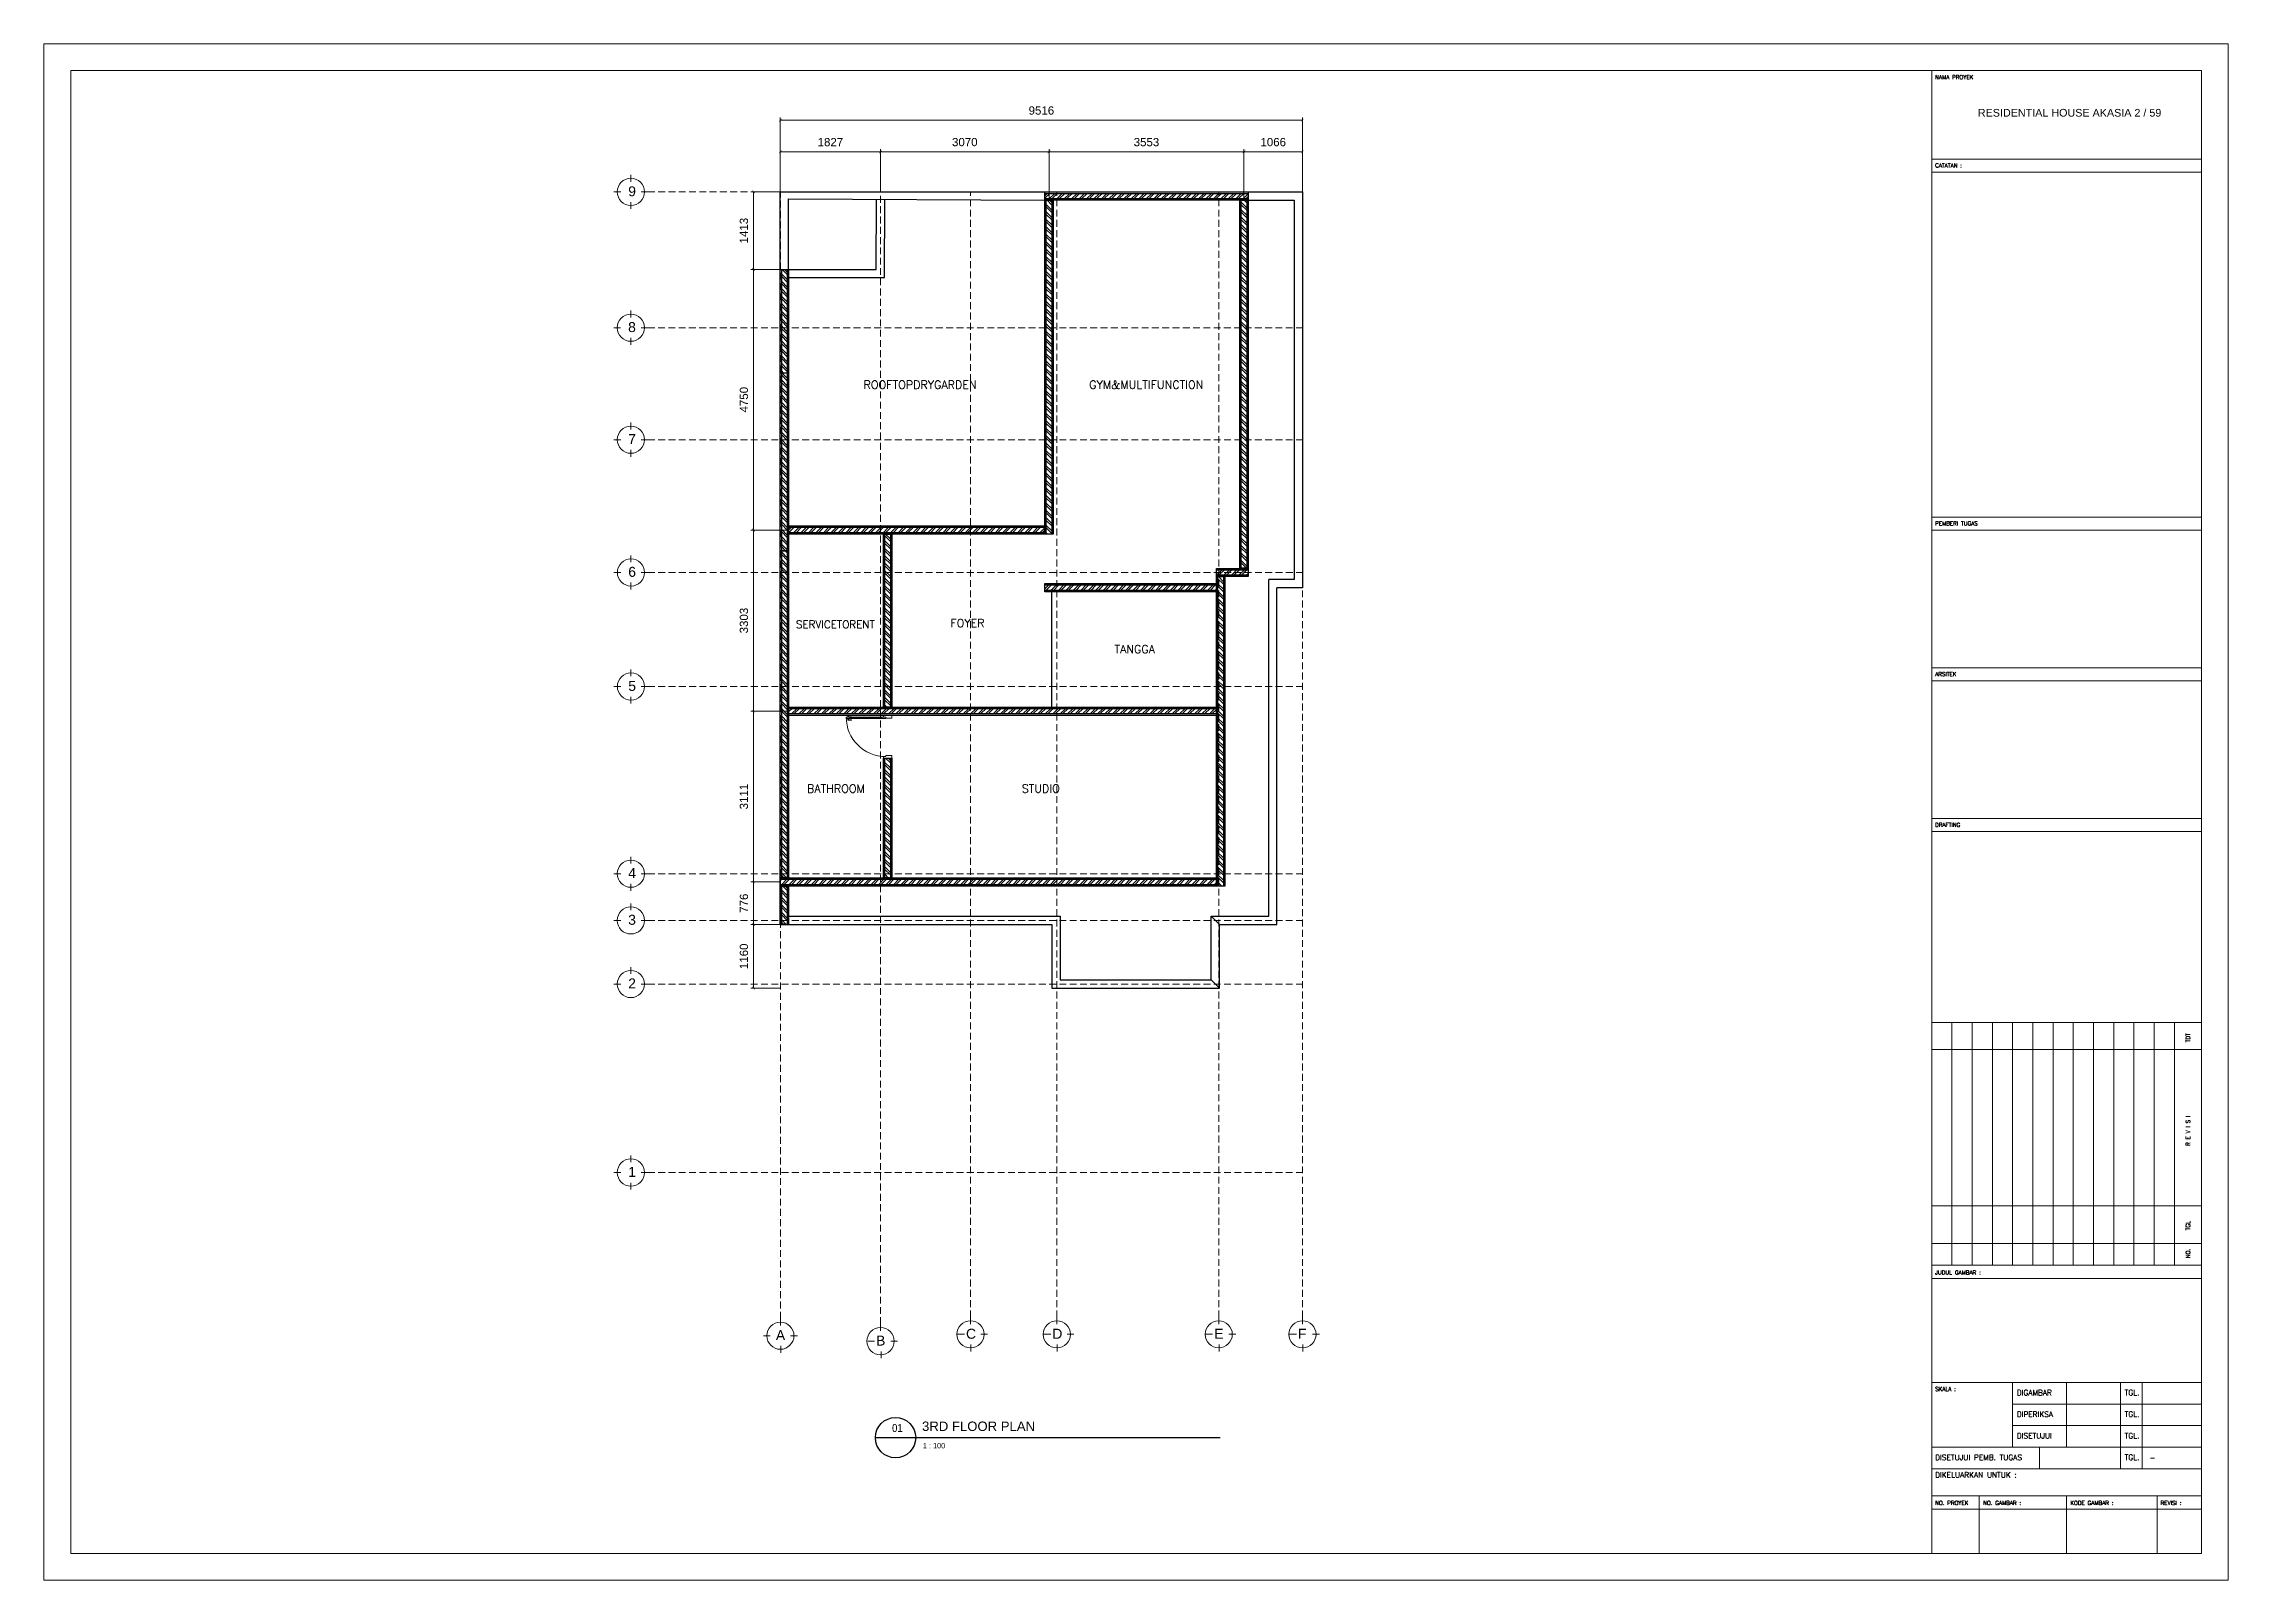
# Model space of a CAD drawing. Header units: millimetres. Extents: x -322387 to 1539330, y -108868 to 282714.
# Drawn here: x 622420 to 662232, y 56496 to 84503 of the extents above; entities that cross this region are included whole.
import ezdxf
from ezdxf.enums import TextEntityAlignment as Align

# ---------------------------------------------------------------- set-up
doc = ezdxf.new("R2010")
doc.units = ezdxf.units.MM
doc.header["$MEASUREMENT"] = 0
for name, pattern in [('DASHED2', [0.375, 0.25, -0.125]), ('HIDDEN2', [0.1875, 0.125, -0.0625]), ('SLD-Solid', [0])]:
    doc.linetypes.add(name, pattern=pattern)
for name, color, linetype, lineweight in [('09-Arsiran', 8, 'Continuous', 5), ('AS', 8, 'HIDDEN2', 5), ('DOOR OPENING', 4, 'SLD-Solid', 5), ('HATCH', 8, 'Continuous', 5), ('KOP', 7, 'Continuous', 80), ('LEGEND', 1, 'DASHED2', 50), ('XR-KOP A3_MOZART$0$A-TXTKOP', 3, 'Continuous', 5), ('XR-KOP A3_MOZART$0$KOP-A1$0$A-GRSKOP', 1, 'Continuous', 5), ('XR-KOP A3_MOZART$0$KOP-A1$0$A-TXTKOP', 3, 'Continuous', 5)]:
    doc.layers.add(name, color=color, linetype=linetype, lineweight=lineweight)
doc.layers.add('NOT', color=1, linetype='Continuous')
doc.layers.add('WALL', color=255, linetype='Continuous')
doc.styles.add('HAND', font='ROMAND.SHX', dxfattribs={"width": 0.8, "height": 250})
doc.styles.add('NOTEXT1', font='arial.ttf')
doc.styles.add('NOTEXT2', font='arial.ttf')
doc.styles.add('NOTEXT4', font='arial.ttf')
doc.styles.get("Standard").update_dxf_attribs({"font": 'arial.ttf'})
doc.styles.add('style2', font='times.ttf', dxfattribs={"height": 0.18})
doc.styles.add('XR-KOP A3_MOZART$0$KOP-A1$0$ROMANS', font='romans.shx', dxfattribs={"height": 200})
doc.styles.add('XR-KOP A3_MOZART$0$ROMANS', font='romans.shx', dxfattribs={"height": 200})
doc.dimstyles.new('DIM100', dxfattribs={"dimscale": 0, "dimtxt": 150, "dimasz": 50, "dimexe": 50, "dimexo": 0, "dimgap": 100, "dimtad": 1, "dimtoh": 1, "dimdec": 0, "dimdsep": 46, "dimtxsty": 'Standard', "dimblk": 'ARCHTICK', "dimcen": 1, "dimclrd": 1, "dimclre": 1, "dimadec": 0, "dimazin": 0, "dimtfac": 250, "dimtdec": 0, "dimtix": 1, "dimtmove": 0, "dimatfit": 3, "dimldrblk": 'DOT', "dimfxl": 150, "dimtolj": 1, "dimtzin": 0, "dimlwd": 5, "dimlwe": 5, "dimarcsym": 0})

msp = doc.modelspace()

# ---------------------------------------------------------------- texts
at = {"color": 4, "style": 'HAND'}
for tag, height, p in [('ROOFTOPDRYGARDEN', 148.393341, (638391.8001, 78287.0588)), ('GYM&MULTIFUNCTION', 148.393341, (642513.567, 78287.0588)), ('SERVICETORENT', 138.590192, (636846.2102, 73918.6351)), ('FOYER', 148.393341, (639254.7155, 73942.3311)), ('TANGGA', 148.393341, (642303.2286, 73468.2951)), ('BATHROOM', 148.393341, (636858.807, 70925.7137)), ('STUDIO', 148.393341, (640591.1342, 70925.7137))]:
    msp.add_attdef(tag, text='%%UDENAH LANTAI DASAR', height=height, rotation=0.00000365, dxfattribs=at).set_placement(p, align=Align.MIDDLE)
at = {"layer": '09-Arsiran', "color": 2, "char_height": 181.6238, "attachment_point": 1}
for s, width, insert in [('9', 181.623762, (633071.735, 81903.2241)), ('8', 181.623762, (633070.2761, 79428.2241)), ('7', 43.206727, (633071.735, 77386.7652)), ('6', 43.206727, (633073.1938, 74967.4946)), ('5', 43.206727, (633073.1938, 72888.2241)), ('4', 43.206727, (633071.735, 69476.0358)), ('3', 43.206727, (633071.735, 68625.3063)), ('2', 43.206727, (633071.735, 67465.3063)), ('1', 43.206727, (633071.735, 64030.3063)), ('A', 43.206727, (635763.2675, 61055.6551)), ('B', 43.206727, (637588.9969, 60955.6551)), ('C', 43.206727, (639228.2675, 61080.6551)), ('D', 43.206727, (640801.1852, 61080.6551)), ('E', 43.206727, (643751.1852, 61080.6551)), ('F', 181.623762, (645277.6441, 61080.6551))]:
    msp.add_mtext_dynamic_manual_height_columns(s, width=width, gutter_width=908.1188, heights=[0], dxfattribs=dict(at, insert=insert))

# ---------------------------------------------------------------- blocks, each defined once
blk = doc.blocks.new('hsdh')
at = {"layer": 'XR-KOP A3_MOZART$0$KOP-A1$0$A-GRSKOP', "linetype": 'Continuous', "lineweight": 5}
for p, q in [((140385, 56660), (140385, 82138)), ((140385, 80618), (145017, 80618)), ((140385, 74466), (145017, 74466)), ((140385, 74244), (145017, 74244)), ((140385, 71876), (145017, 71876)), ((140385, 71654), (145017, 71654)), ((140385, 69286), (145017, 69286)), ((140385, 69063), (145017, 69063)), ((140385, 65781), (145017, 65781)), ((140385, 65781), (145017, 65781)), ((140732, 61611), (140732, 65781)), ((141079, 61611), (141079, 65781)), ((141427, 61611), (141427, 65781)), ((141774, 61611), (141774, 65781)), ((142122, 61611), (142122, 65781)), ((142469, 61611), (142469, 65781)), ((142816, 61611), (142816, 65781)), ((143164, 61611), (143164, 65781)), ((143511, 61611), (143511, 65781)), ((143859, 61611), (143859, 65781)), ((144206, 61611), (144206, 65781)), ((144554, 61611), (144554, 65781)), ((140385, 65317), (145017, 65317)), ((140385, 62631), (145017, 62631)), ((140385, 61982), (145017, 61982)), ((140385, 61611), (145017, 61611)), ((140385, 61611), (145017, 61611)), ((140385, 61380), (145017, 61380)), ((140385, 59597), (145017, 59597)), ((141774, 59597), (141774, 58485)), ((142701, 59597), (142701, 58485)), ((143627, 59597), (143627, 58115)), ((143998, 59597), (143998, 58115)), ((141774, 59226), (145017, 59226)), ((141774, 58856), (145017, 58856)), ((140385, 58485), (145017, 58485)), ((142237, 58485), (142237, 58115)), ((140385, 58115), (145017, 58115)), ((140385, 57651), (145017, 57651)), ((141201, 57651), (141201, 56660)), ((142701, 57651), (142701, 56660)), ((144258, 57651), (144258, 56660)), ((140385, 57420), (145017, 57420))]:
    blk.add_line(p, q, dxfattribs=at)
at = {"layer": 'XR-KOP A3_MOZART$0$KOP-A1$0$A-GRSKOP', "color": 0, "linetype": 'Continuous', "lineweight": 5}
blk.add_lwpolyline([(145480, 82601), (107945, 82601), (107945, 56197), (145480, 56197)], close=True, dxfattribs=at)
at = {"layer": 'XR-KOP A3_MOZART$0$KOP-A1$0$A-GRSKOP', "color": 5, "linetype": 'Continuous', "lineweight": 5}
blk.add_lwpolyline([(145017, 82138), (108409, 82138), (108409, 56660), (145017, 56660)], close=True, dxfattribs=at)
at = {"layer": 'XR-KOP A3_MOZART$0$KOP-A1$0$A-GRSKOP', "linetype": 'Continuous', "lineweight": 5}
blk.add_lwpolyline([(145017, 80396), (140385, 80396)], dxfattribs=at)
at = {"layer": 'KOP', "color": 7, "insert": (141177, 81480), "char_height": 132.26, "attachment_point": 1, "style": 'style2'}
blk.add_mtext('{\\fArial|b0|i0|c0|p34;RESIDENTIAL HOUSE AKASIA 2 / 59}', dxfattribs=at)
at = {"layer": 'XR-KOP A3_MOZART$0$A-TXTKOP', "lineweight": 5, "style": 'XR-KOP A3_MOZART$0$ROMANS'}
blk.add_text('-', height=92.6, dxfattribs=at).set_placement((144125, 58258))
at = {"layer": 'XR-KOP A3_MOZART$0$KOP-A1$0$A-TXTKOP', "lineweight": 5, "style": 'XR-KOP A3_MOZART$0$KOP-A1$0$ROMANS'}
for s, height, p in [('NAMA PROYEK', 69.49, (140443, 81990)), ('CATATAN :', 69.5, (140443, 80475)), ('PEMBERI TUGAS', 69.49, (140443, 74323)), ('ARSITEK', 69.5, (140443, 71733)), ('DRAFTING', 69.5, (140443, 69142)), ('JUDUL GAMBAR :', 69.49, (140443, 61451)), ('SKALA :', 69.5, (140443, 59449)), ('DIGAMBAR', 92.6, (141846, 59375)), ('TGL.', 92.6, (143699, 59375)), ('DIPERIKSA', 92.6, (141846, 59004)), ('TGL.', 92.6, (143699, 59004)), ('DISETUJUI', 92.6, (141846, 58634)), ('TGL.', 92.6, (143699, 58634)), ('DISETUJUI PEMB. TUGAS', 92.65, (140443, 58262)), ('TGL.', 92.6, (143699, 58263)), ('DIKELUARKAN UNTUK :', 92.65, (140443, 57961)), ('NO. PROYEK', 69.5, (140443, 57491)), ('NO. GAMBAR :', 69.49, (141267, 57491)), ('KODE GAMBAR :', 69.49, (142767, 57491)), ('REVISI :', 69.5, (144317, 57491))]:
    blk.add_text(s, height=height, dxfattribs=at).set_placement(p)
for s, height, p in [('TDT', 69.5, (144822, 65440)), ('R E V I S I', 69.49, (144822, 63662)), ('TGL', 69.5, (144822, 62210)), ('NO.', 69.5, (144822, 61732))]:
    blk.add_text(s, height=height, rotation=90, dxfattribs=at).set_placement(p)
blk = doc.blocks.new('NOT-28-ADI')
at = {"const_width": 50}
blk.add_lwpolyline([(-750, 0), (750, 0)], dxfattribs=at)
blk.add_circle((0, 0), 750)
at = {"layer": 'NOT'}
blk.add_line((750, 0), (12100, 0), dxfattribs=at)
at = {"color": 5, "style": 'NOTEXT4'}
for tag, p in [('JDL1', (988, 765)), ('JDL2', (988, 250))]:
    blk.add_attdef(tag, p, '', height=350, dxfattribs=at)
at = {"color": 5, "style": 'NOTEXT4', "width": 0.85}
blk.add_attdef('NO', text='', height=300, dxfattribs=at).set_placement((68, 360), align=Align.MIDDLE_CENTER)
at = {"style": 'NOTEXT1', "width": 0.85}
blk.add_attdef('REF.', text='', height=200, dxfattribs=at).set_placement((0, -190), align=Align.TOP_CENTER)
blk.add_attdef('SCALE', (1020, -398), '', height=200, dxfattribs=at)
blk.add_attdef('ROOM', text='', height=200, dxfattribs=at).set_placement((3715, -388), align=Align.RIGHT)
blk = doc.blocks.new('*U276')
at = {"layer": 'HATCH'}
h = blk.add_hatch(dxfattribs=at)
h.set_pattern_fill('ANSI32', color=0, scale=10)
h.set_pattern_definition([(45, (-9109.01, -10567.46), (-67.3519, 67.3519), []), (45, (-9064.11, -10567.46), (-67.3519, 67.3519), [])])
h.paths.add_polyline_path([(122, 50), (122, -50), (6026, -50), (6026, 50)])
at = {"layer": 'WALL', "color": 0}
for points in [[(122, 75), (6026, 75), (6026, -75), (122, -75)], [(122, 50), (6026, 50), (6026, -50), (122, -50)]]:
    blk.add_lwpolyline(points, close=True, dxfattribs=at)
blk = doc.blocks.new('*U635')
at = {"layer": 'HATCH'}
h = blk.add_hatch(dxfattribs=at)
h.set_pattern_fill('ANSI32', color=0, scale=10)
h.set_pattern_definition([(45, (-20915.64, -10567.46), (-67.35192, 67.35192), []), (45, (-20870.74, -10567.46), (-67.35192, 67.35192), [])])
h.paths.add_polyline_path([(-3909, 50), (-3909, -50), (-1750, -50), (-1750, 50)])
at = {"layer": 'WALL', "color": 0}
for points in [[(-3909, 75), (-1750, 75), (-1750, -75), (-3909, -75)], [(-3909, 50), (-1750, 50), (-1750, -50), (-3909, -50)]]:
    blk.add_lwpolyline(points, close=True, dxfattribs=at)
blk = doc.blocks.new('*U270')
at = {"layer": 'HATCH'}
h = blk.add_hatch(dxfattribs=at)
h.set_pattern_fill('ANSI32', color=0, scale=10)
h.set_pattern_definition([(45, (-34090.22, -10567.46), (-67.35192, 67.35192), []), (45, (-34045.31, -10567.46), (-67.35192, 67.35192), [])])
h.paths.add_polyline_path([(-12738, 50), (-12738, -50), (-6095, -50), (-6095, 50)])
at = {"layer": 'WALL', "color": 0}
for points in [[(-12738, 75), (-6095, 75), (-6095, -75), (-12738, -75)], [(-12738, 50), (-6095, 50), (-6095, -50), (-12738, -50)]]:
    blk.add_lwpolyline(points, close=True, dxfattribs=at)
blk = doc.blocks.new('*U273')
at = {"layer": 'HATCH'}
h = blk.add_hatch(dxfattribs=at)
h.set_pattern_fill('ANSI32', color=0, scale=10)
h.set_pattern_definition([(45, (7291.69, -10567.46), (-67.3519, 67.3519), []), (45, (7336.59, -10567.46), (-67.3519, 67.3519), [])])
h.paths.add_polyline_path([(12824, -50), (12824, 50), (9724, 50), (9724, -50)])
at = {"layer": 'WALL', "color": 0}
for points in [[(9724, 75), (12824, 75), (12824, -75), (9724, -75)], [(9724, 50), (12824, 50), (12824, -50), (9724, -50)]]:
    blk.add_lwpolyline(points, close=True, dxfattribs=at)
blk = doc.blocks.new('*U283')
at = {"layer": 'HATCH'}
h = blk.add_hatch(dxfattribs=at)
h.set_pattern_fill('ANSI32', color=0, scale=10)
h.set_pattern_definition([(45, (-32860.71, -10567.46), (-67.35192, 67.35192), []), (45, (-32815.81, -10567.46), (-67.35192, 67.35192), [])])
h.paths.add_polyline_path([(-10363, 50), (-10363, -50), (-7241, -50), (-7241, 50)])
at = {"layer": 'WALL', "color": 0}
for points in [[(-10363, 75), (-7241, 75), (-7241, -75), (-10363, -75)], [(-10363, 50), (-7241, 50), (-7241, -50), (-10363, -50)]]:
    blk.add_lwpolyline(points, close=True, dxfattribs=at)
blk = doc.blocks.new('*U274')
at = {"layer": 'HATCH'}
h = blk.add_hatch(dxfattribs=at)
h.set_pattern_fill('ANSI32', color=0, scale=10)
h.set_pattern_definition([(45, (13110.93, -10567.46), (-67.3519, 67.3519), []), (45, (13155.83, -10567.46), (-67.3519, 67.3519), [])])
h.paths.add_polyline_path([(18046, -50), (18046, 50), (10322, 50), (10322, -50)])
at = {"layer": 'WALL', "color": 0}
for points in [[(10322, 75), (18046, 75), (18046, -75), (10322, -75)], [(10322, 50), (18046, 50), (18046, -50), (10322, -50)]]:
    blk.add_lwpolyline(points, close=True, dxfattribs=at)
blk = doc.blocks.new('*U275')
at = {"layer": 'HATCH'}
h = blk.add_hatch(dxfattribs=at)
h.set_pattern_fill('ANSI32', color=0, scale=10)
h.set_pattern_definition([(45, (-7030.48, -10567.46), (-67.3519, 67.3519), []), (45, (-6985.58, -10567.46), (-67.3519, 67.3519), [])])
h.paths.add_polyline_path([(176, 50), (176, -50), (8051, -50), (8051, 50)])
at = {"layer": 'WALL', "color": 0}
for points in [[(176, 75), (8051, 75), (8051, -75), (176, -75)], [(176, 50), (8051, 50), (8051, -50), (176, -50)]]:
    blk.add_lwpolyline(points, close=True, dxfattribs=at)
blk = doc.blocks.new('*U280')
at = {"layer": 'HATCH'}
h = blk.add_hatch(dxfattribs=at)
h.set_pattern_fill('ANSI32', color=0, scale=10)
h.set_pattern_definition([(45, (-6555.1, -10567.46), (-67.3519, 67.3519), []), (45, (-6510.2, -10567.46), (-67.3519, 67.3519), [])])
h.paths.add_polyline_path([(2747, 50), (2747, -50), (5955, -50), (5955, 50)])
at = {"layer": 'WALL', "color": 0}
for points in [[(2747, 75), (5955, 75), (5955, -75), (2747, -75)], [(2747, 50), (5955, 50), (5955, -50), (2747, -50)]]:
    blk.add_lwpolyline(points, close=True, dxfattribs=at)
blk = doc.blocks.new('*U272')
at = {"layer": 'HATCH'}
h = blk.add_hatch(dxfattribs=at)
h.set_pattern_fill('ANSI32', color=0, scale=10)
h.set_pattern_definition([(45, (-3487.47, -10567.46), (-67.3519, 67.3519), []), (45, (-3442.57, -10567.46), (-67.3519, 67.3519), [])])
h.paths.add_polyline_path([(6820, -50), (6820, 50), (4950, 50), (4950, -50)])
at = {"layer": 'WALL', "color": 0}
for points in [[(4950, 75), (6820, 75), (6820, -75), (4950, -75)], [(4950, 50), (6820, 50), (6820, -50), (4950, -50)]]:
    blk.add_lwpolyline(points, close=True, dxfattribs=at)
blk = doc.blocks.new('*U269')
at = {"layer": 'HATCH'}
h = blk.add_hatch(dxfattribs=at)
h.set_pattern_fill('ANSI32', color=0, scale=10)
h.set_pattern_definition([(45, (7116.1, -10567.46), (-67.3519, 67.3519), []), (45, (7161, -10567.46), (-67.3519, 67.3519), [])])
h.paths.add_polyline_path([(13021, -50), (13021, 50), (9352, 50), (9352, -50)])
at = {"layer": 'WALL', "color": 0}
for points in [[(9352, 75), (13021, 75), (13021, -75), (9352, -75)], [(9352, 50), (13021, 50), (13021, -50), (9352, -50)]]:
    blk.add_lwpolyline(points, close=True, dxfattribs=at)
blk = doc.blocks.new('*U271')
at = {"layer": 'HATCH'}
h = blk.add_hatch(dxfattribs=at)
h.set_pattern_fill('ANSI32', color=0, scale=10)
h.set_pattern_definition([(45, (9426.55, -10567.46), (-67.3519, 67.3519), []), (45, (9471.45, -10567.46), (-67.3519, 67.3519), [])])
h.paths.add_polyline_path([(12626, -50), (12626, 50), (12057, 50), (12057, -50)])
at = {"layer": 'WALL', "color": 0}
for points in [[(12057, 75), (12626, 75), (12626, -75), (12057, -75)], [(12057, 50), (12626, 50), (12626, -50), (12057, -50)]]:
    blk.add_lwpolyline(points, close=True, dxfattribs=at)
blk = doc.blocks.new('*U279')
at = {"layer": 'HATCH'}
h = blk.add_hatch(dxfattribs=at)
h.set_pattern_fill('ANSI32', color=0, scale=10)
h.set_pattern_definition([(45, (-23283.86, -10567.46), (-67.35192, 67.35192), []), (45, (-23238.96, -10567.46), (-67.35192, 67.35192), [])])
h.paths.add_polyline_path([(-6806, 50), (-6806, -50), (-1221, -50), (-1221, 50)])
at = {"layer": 'WALL', "color": 0}
for points in [[(-6806, 75), (-1221, 75), (-1221, -75), (-6806, -75)], [(-6806, 50), (-1221, 50), (-1221, -50), (-6806, -50)]]:
    blk.add_lwpolyline(points, close=True, dxfattribs=at)
blk = doc.blocks.new('*U278')
at = {"layer": 'HATCH'}
h = blk.add_hatch(dxfattribs=at)
h.set_pattern_fill('ANSI32', color=0, scale=10)
h.set_pattern_definition([(45, (-21328.71, -10567.46), (-67.3519, 67.3519), []), (45, (-21283.81, -10567.46), (-67.3519, 67.3519), [])])
h.paths.add_polyline_path([(-3382, 50), (-3382, -50), (-2689, -50), (-2689, 50)])
at = {"layer": 'WALL', "color": 0}
for points in [[(-3382, 75), (-2689, 75), (-2689, -75), (-3382, -75)], [(-3382, 50), (-2689, 50), (-2689, -50), (-3382, -50)]]:
    blk.add_lwpolyline(points, close=True, dxfattribs=at)
blk = doc.blocks.new('*U281')
at = {"layer": 'HATCH'}
h = blk.add_hatch(dxfattribs=at)
h.set_pattern_fill('ANSI32', color=0, scale=10)
h.set_pattern_definition([(45, (16210.78, -10567.46), (-67.3519, 67.3519), []), (45, (16255.68, -10567.46), (-67.3519, 67.3519), [])])
h.paths.add_polyline_path([(18046, -50), (18046, 50), (13421, 50), (13421, -50)])
at = {"layer": 'WALL', "color": 0}
for points in [[(13421, 75), (18046, 75), (18046, -75), (13421, -75)], [(13421, 50), (18046, 50), (18046, -50), (13421, -50)]]:
    blk.add_lwpolyline(points, close=True, dxfattribs=at)
blk = doc.blocks.new('*U282')
at = {"layer": 'HATCH'}
h = blk.add_hatch(dxfattribs=at)
h.set_pattern_fill('ANSI32', color=0, scale=10)
h.set_pattern_definition([(45, (-34707.13, -10567.46), (-67.35192, 67.35192), []), (45, (-34662.23, -10567.46), (-67.35192, 67.35192), [])])
h.paths.add_polyline_path([(-12738, 50), (-12738, -50), (-6711, -50), (-6711, 50)])
at = {"layer": 'WALL', "color": 0}
for points in [[(-12738, 75), (-6711, 75), (-6711, -75), (-12738, -75)], [(-12738, 50), (-6711, 50), (-6711, -50), (-12738, -50)]]:
    blk.add_lwpolyline(points, close=True, dxfattribs=at)
blk = doc.blocks.new('_ArchTick')
at = {"color": 0, "linetype": 'ByBlock', "const_width": 0.15}
blk.add_lwpolyline([(-0.5, -0.5), (0.5, 0.5)], dxfattribs=at)
blk = doc.blocks.new('*D1178')
at = {"color": 1, "lineweight": 5, "transparency": 16777216}
for p, q in [((635844, 81802), (635844, 82581)), ((635844, 82531), (637671, 82531)), ((637671, 81802), (637671, 82581))]:
    blk.add_line(p, q, dxfattribs=at)
at = {"layer": 'Defpoints', "color": 0, "transparency": 16777216}
for p in [(637671, 82531), (635844, 81802), (637671, 81802)]:
    blk.add_point(p, dxfattribs=at)
at = {"color": 1, "lineweight": 5, "transparency": 16777216, "xscale": 50, "yscale": 50, "zscale": 50, "rotation": 180}
blk.add_blockref('_ArchTick', (635844, 82531), dxfattribs=at)
at = {"color": 1, "lineweight": 5, "transparency": 16777216, "xscale": 50, "yscale": 50, "zscale": 50}
blk.add_blockref('_ArchTick', (637671, 82531), dxfattribs=at)
at = {"color": 0, "transparency": 16777216, "insert": (636757, 82708), "char_height": 150, "attachment_point": 5}
blk.add_mtext('\\A1;1827', dxfattribs=at)
blk = doc.blocks.new('_DOT')
at = {"color": 0, "linetype": 'ByBlock'}
blk.add_line((-0.5, 0), (-1, 0), dxfattribs=at)
at = {"color": 0, "linetype": 'ByBlock', "const_width": 0.5}
blk.add_lwpolyline([(-0.25, 0, 1), (0.25, 0, 1)], format="xyb", close=True, dxfattribs=at)
blk = doc.blocks.new('*D1179')
at = {"color": 1, "lineweight": 5, "transparency": 16777216}
for p, q in [((637671, 81802), (637671, 82581)), ((637671, 82531), (640741, 82531)), ((640741, 81649), (640741, 82581))]:
    blk.add_line(p, q, dxfattribs=at)
at = {"layer": 'Defpoints', "color": 0, "transparency": 16777216}
for p in [(640741, 82531), (637671, 81802), (640741, 81649)]:
    blk.add_point(p, dxfattribs=at)
at = {"color": 1, "lineweight": 5, "transparency": 16777216, "xscale": 50, "yscale": 50, "zscale": 50, "rotation": 180}
blk.add_blockref('_ArchTick', (637671, 82531), dxfattribs=at)
at = {"color": 1, "lineweight": 5, "transparency": 16777216, "xscale": 50, "yscale": 50, "zscale": 50}
blk.add_blockref('_ArchTick', (640741, 82531), dxfattribs=at)
at = {"color": 0, "transparency": 16777216, "insert": (639206, 82708), "char_height": 150, "attachment_point": 5}
blk.add_mtext('\\A1;3070', dxfattribs=at)
blk = doc.blocks.new('*D1180')
at = {"color": 1, "lineweight": 5, "transparency": 16777216}
for p, q in [((640741, 81649), (640741, 82581)), ((640741, 82531), (644294, 82531)), ((644294, 81649), (644294, 82581))]:
    blk.add_line(p, q, dxfattribs=at)
at = {"layer": 'Defpoints', "color": 0, "transparency": 16777216}
for p in [(644294, 82531), (640741, 81649), (644294, 81649)]:
    blk.add_point(p, dxfattribs=at)
at = {"color": 1, "lineweight": 5, "transparency": 16777216, "xscale": 50, "yscale": 50, "zscale": 50, "rotation": 180}
blk.add_blockref('_ArchTick', (640741, 82531), dxfattribs=at)
at = {"color": 1, "lineweight": 5, "transparency": 16777216, "xscale": 50, "yscale": 50, "zscale": 50}
blk.add_blockref('_ArchTick', (644294, 82531), dxfattribs=at)
at = {"color": 0, "transparency": 16777216, "insert": (642517, 82708), "char_height": 150, "attachment_point": 5}
blk.add_mtext('\\A1;3553', dxfattribs=at)
blk = doc.blocks.new('*D1181')
at = {"color": 1, "lineweight": 5, "transparency": 16777216}
for p, q in [((644294, 81649), (644294, 82581)), ((644294, 82531), (645360, 82531)), ((645360, 81802), (645360, 82581))]:
    blk.add_line(p, q, dxfattribs=at)
at = {"layer": 'Defpoints', "color": 0, "transparency": 16777216}
for p in [(645360, 82531), (644294, 81649), (645360, 81802)]:
    blk.add_point(p, dxfattribs=at)
at = {"color": 1, "lineweight": 5, "transparency": 16777216, "xscale": 50, "yscale": 50, "zscale": 50, "rotation": 180}
blk.add_blockref('_ArchTick', (644294, 82531), dxfattribs=at)
at = {"color": 1, "lineweight": 5, "transparency": 16777216, "xscale": 50, "yscale": 50, "zscale": 50}
blk.add_blockref('_ArchTick', (645360, 82531), dxfattribs=at)
at = {"color": 0, "transparency": 16777216, "insert": (644827, 82708), "char_height": 150, "attachment_point": 5}
blk.add_mtext('\\A1;1066', dxfattribs=at)
blk = doc.blocks.new('*D1182')
at = {"color": 1, "lineweight": 5, "transparency": 16777216}
for p, q in [((635844, 81802), (635844, 83158)), ((635844, 83108), (645360, 83108)), ((645360, 81802), (645360, 83158))]:
    blk.add_line(p, q, dxfattribs=at)
at = {"layer": 'Defpoints', "color": 0, "transparency": 16777216}
for p in [(645360, 83108), (635844, 81802), (645360, 81802)]:
    blk.add_point(p, dxfattribs=at)
at = {"color": 1, "lineweight": 5, "transparency": 16777216, "xscale": 50, "yscale": 50, "zscale": 50, "rotation": 180}
blk.add_blockref('_ArchTick', (635844, 83108), dxfattribs=at)
at = {"color": 1, "lineweight": 5, "transparency": 16777216, "xscale": 50, "yscale": 50, "zscale": 50}
blk.add_blockref('_ArchTick', (645360, 83108), dxfattribs=at)
at = {"color": 0, "transparency": 16777216, "insert": (640602, 83284), "char_height": 150, "attachment_point": 5}
blk.add_mtext('\\A1;9516', dxfattribs=at)
blk = doc.blocks.new('*D1183')
at = {"color": 1, "lineweight": 5, "transparency": 16777216}
for p, q in [((635844, 81802), (635307, 81802)), ((635357, 81802), (635357, 80389)), ((635844, 80389), (635307, 80389))]:
    blk.add_line(p, q, dxfattribs=at)
at = {"layer": 'Defpoints', "color": 0, "transparency": 16777216}
for p in [(635844, 81802), (635357, 80389), (635844, 80389)]:
    blk.add_point(p, dxfattribs=at)
at = {"color": 1, "lineweight": 5, "transparency": 16777216, "xscale": 50, "yscale": 50, "zscale": 50}
for p, rotation in [((635357, 81802), 90), ((635357, 80389), 270)]:
    blk.add_blockref('_ArchTick', p, dxfattribs=dict(at, rotation=rotation))
at = {"color": 0, "transparency": 16777216, "insert": (635181, 81095), "char_height": 150, "attachment_point": 5, "rotation": 90}
blk.add_mtext('\\A1;1413', dxfattribs=at)
blk = doc.blocks.new('*D1184')
at = {"color": 1, "lineweight": 5, "transparency": 16777216}
for p, q in [((635844, 80389), (635307, 80389)), ((635357, 80389), (635357, 75639)), ((635995, 75639), (635307, 75639))]:
    blk.add_line(p, q, dxfattribs=at)
at = {"layer": 'Defpoints', "color": 0, "transparency": 16777216}
for p in [(635844, 80389), (635357, 75639), (635995, 75639)]:
    blk.add_point(p, dxfattribs=at)
at = {"color": 1, "lineweight": 5, "transparency": 16777216, "xscale": 50, "yscale": 50, "zscale": 50}
for p, rotation in [((635357, 80389), 90), ((635357, 75639), 270)]:
    blk.add_blockref('_ArchTick', p, dxfattribs=dict(at, rotation=rotation))
at = {"color": 0, "transparency": 16777216, "insert": (635181, 78014), "char_height": 150, "attachment_point": 5, "rotation": 90}
blk.add_mtext('\\A1;4750', dxfattribs=at)
blk = doc.blocks.new('*D1185')
at = {"color": 1, "lineweight": 5, "transparency": 16777216}
for p, q in [((635995, 75639), (635307, 75639)), ((635357, 75639), (635357, 72336)), ((635995, 72336), (635307, 72336))]:
    blk.add_line(p, q, dxfattribs=at)
at = {"layer": 'Defpoints', "color": 0, "transparency": 16777216}
for p in [(635995, 75639), (635357, 72336), (635995, 72336)]:
    blk.add_point(p, dxfattribs=at)
at = {"color": 1, "lineweight": 5, "transparency": 16777216, "xscale": 50, "yscale": 50, "zscale": 50}
for p, rotation in [((635357, 75639), 90), ((635357, 72336), 270)]:
    blk.add_blockref('_ArchTick', p, dxfattribs=dict(at, rotation=rotation))
at = {"color": 0, "transparency": 16777216, "insert": (635181, 73988), "char_height": 150, "attachment_point": 5, "rotation": 90}
blk.add_mtext('\\A1;3303', dxfattribs=at)
blk = doc.blocks.new('*D1186')
at = {"color": 1, "lineweight": 5, "transparency": 16777216}
for p, q in [((635995, 72336), (635307, 72336)), ((635357, 72336), (635357, 69225)), ((635844, 69225), (635307, 69225))]:
    blk.add_line(p, q, dxfattribs=at)
at = {"layer": 'Defpoints', "color": 0, "transparency": 16777216}
for p in [(635995, 72336), (635357, 69225), (635844, 69225)]:
    blk.add_point(p, dxfattribs=at)
at = {"color": 1, "lineweight": 5, "transparency": 16777216, "xscale": 50, "yscale": 50, "zscale": 50}
for p, rotation in [((635357, 72336), 90), ((635357, 69225), 270)]:
    blk.add_blockref('_ArchTick', p, dxfattribs=dict(at, rotation=rotation))
at = {"color": 0, "transparency": 16777216, "insert": (635181, 70780), "char_height": 150, "attachment_point": 5, "rotation": 90}
blk.add_mtext('\\A1;3111', dxfattribs=at)
blk = doc.blocks.new('*D1176')
at = {"color": 1, "lineweight": 5, "transparency": 16777216}
for p, q in [((635844, 69225), (635307, 69225)), ((635357, 69225), (635357, 68449)), ((635844, 68449), (635307, 68449))]:
    blk.add_line(p, q, dxfattribs=at)
at = {"layer": 'Defpoints', "color": 0, "transparency": 16777216}
for p in [(635844, 69225), (635357, 68449), (635844, 68449)]:
    blk.add_point(p, dxfattribs=at)
at = {"color": 1, "lineweight": 5, "transparency": 16777216, "xscale": 50, "yscale": 50, "zscale": 50}
for p, rotation in [((635357, 69225), 90), ((635357, 68449), 270)]:
    blk.add_blockref('_ArchTick', p, dxfattribs=dict(at, rotation=rotation))
at = {"color": 0, "transparency": 16777216, "insert": (635181, 68837), "char_height": 150, "attachment_point": 5, "rotation": 90}
blk.add_mtext('\\A1;776', dxfattribs=at)
blk = doc.blocks.new('*D1177')
at = {"color": 1, "lineweight": 5, "transparency": 16777216}
for p, q in [((635844, 68449), (635307, 68449)), ((635357, 68449), (635357, 67289)), ((635845, 67289), (635307, 67289))]:
    blk.add_line(p, q, dxfattribs=at)
at = {"layer": 'Defpoints', "color": 0, "transparency": 16777216}
for p in [(635844, 68449), (635357, 67289), (635845, 67289)]:
    blk.add_point(p, dxfattribs=at)
at = {"color": 1, "lineweight": 5, "transparency": 16777216, "xscale": 50, "yscale": 50, "zscale": 50}
for p, rotation in [((635357, 68449), 90), ((635357, 67289), 270)]:
    blk.add_blockref('_ArchTick', p, dxfattribs=dict(at, rotation=rotation))
at = {"color": 0, "transparency": 16777216, "insert": (635181, 67869), "char_height": 150, "attachment_point": 5, "rotation": 90}
blk.add_mtext('\\A1;1160', dxfattribs=at)
blk = doc.blocks.new('KUSEN PINTU')
at = {"layer": 'DOOR OPENING', "linetype": 'Continuous', "transparency": 33554687}
for p, q in [((-50, 110), (-30, 110)), ((-50, 0), (-50, 110)), ((-5, 0), (-50, 0)), ((-30, 110), (-30, 150)), ((-30, 150), (-5, 150)), ((-5, 150), (-5, 145)), ((-5, 145), (0, 145)), ((0, 5), (-5, 5)), ((-5, 5), (-5, 0)), ((0, 145), (0, 5))]:
    blk.add_line(p, q, dxfattribs=at)
at = {"layer": 'DOOR OPENING', "linetype": 'Continuous', "ltscale": 10, "transparency": 33554687}
for p, q in [((0, 145), (0, 150)), ((0, 5), (0, 0))]:
    blk.add_line(p, q, dxfattribs=at)
blk = doc.blocks.new('43334GGG')
at = {"layer": 'DOOR OPENING', "linetype": 'Continuous', "transparency": 33554687}
for p, q in [((256087, 171755), (256087, 171784)), ((256155, 171784), (256087, 171784)), ((256087, 171755), (256155, 171755)), ((256155, 171755), (256155, 171784)), ((256711, 171804), (256711, 171813)), ((256711, 171813), (256779, 171813)), ((256779, 171804), (256711, 171804)), ((256779, 171735), (256711, 171735)), ((256711, 171735), (256711, 171727)), ((256711, 171727), (256779, 171727)), ((256739, 171784), (256807, 171784)), ((256739, 171755), (256739, 171784)), ((256807, 171755), (256739, 171755)), ((256762, 171784), (256762, 171787)), ((256784, 171784), (256762, 171784)), ((256784, 171755), (256762, 171755)), ((256762, 171755), (256762, 171753)), ((256763, 171788), (256782, 171788)), ((256763, 171751), (256782, 171751)), ((256779, 171813), (256779, 171804)), ((256779, 171727), (256779, 171735)), ((256784, 171787), (256784, 171784)), ((256784, 171753), (256784, 171755)), ((256807, 171784), (256807, 171755))]:
    blk.add_line(p, q, dxfattribs=at)
at = {"layer": 'DOOR OPENING', "transparency": 33554687}
blk.add_line((256087, 171784), (256127, 171784), dxfattribs=at)
at = {"layer": 'DOOR OPENING', "linetype": 'Continuous', "ltscale": 10, "transparency": 33554687}
for p, q in [((256155, 171784), (256739, 171784)), ((256739, 171770), (256155, 171770)), ((256155, 171755), (256739, 171755)), ((256770, 171804), (256770, 171788)), ((256770, 171751), (256770, 171735)), ((256776, 171804), (256776, 171788)), ((256776, 171751), (256776, 171735))]:
    blk.add_line(p, q, dxfattribs=at)
at = {"layer": 'DOOR OPENING', "ltscale": 10, "transparency": 33554687}
blk.add_arc((256087, 171784), 720, 270, 0, dxfattribs=at)
at = {"layer": 'DOOR OPENING', "linetype": 'Continuous', "transparency": 33554687}
for centre, start, end in [((256763, 171787), 90, 180), ((256763, 171753), 180, 270), ((256782, 171787), 0, 90), ((256782, 171753), 270, 0)]:
    blk.add_arc(centre, 1.69, start, end, dxfattribs=at)
at = {"layer": 'DOOR OPENING', "linetype": 'Continuous', "transparency": 33554687, "xscale": -1, "rotation": 270}
blk.add_blockref('KUSEN PINTU', (255977, 171814), dxfattribs=at)
at = {"layer": 'DOOR OPENING', "linetype": 'Continuous', "transparency": 33554687, "rotation": 270}
blk.add_blockref('KUSEN PINTU', (255977, 171034), dxfattribs=at)

# ---------------------------------------------------------------- dimensions: what is measured, and where the dimension line sits
for base, p1, p2, override, picture, middle in [((645359.522, 83107.8725), (635843.6864, 81801.8814), (645359.522, 81801.8814), {"dimscale": 1}, '*D1182', (640601.6042, 83284.4584)), ((637670.8748, 82531.2131), (635843.6864, 81801.8814), (637670.8748, 81801.8814), {"dimscale": 1}, '*D1178', (636757.2806, 82707.799)), ((640740.8748, 82531.2131), (637670.8748, 81801.8814), (640740.8748, 81648.9637), {"dimscale": 1, "dimtmove": 1}, '*D1179', (639205.8748, 82707.8502)), ((644293.7925, 82531.2131), (640740.8748, 81648.9637), (644293.7925, 81648.9637), {"dimscale": 1, "dimtmove": 1}, '*D1180', (642517.3336, 82707.8502)), ((645359.522, 82531.2131), (644293.7925, 81648.9637), (645359.522, 81801.8814), {"dimscale": 1, "dimtmove": 1}, '*D1181', (644826.6572, 82707.799))]:
    dim = msp.add_linear_dim(base=base, p1=p1, p2=p2, dimstyle='DIM100', override=override)
    dim.commit()
    dim.dimension.update_dxf_attribs({"geometry": picture, "text_midpoint": middle})
for base, p1, p2, override, picture, middle in [((635357.4602, 80388.5835), (635843.6864, 81801.8814), (635843.6864, 80388.5835), {"dimscale": 1}, '*D1183', (635180.8231, 81095.2325)), ((635357.4602, 75639.0698), (635843.6864, 80388.5835), (635995.1453, 75639.0698), {"dimscale": 1, "dimtmove": 1}, '*D1184', (635180.8742, 78013.8266)), ((635357.4602, 72336.152), (635995.1453, 75639.0698), (635995.1453, 72336.152), {"dimscale": 1, "dimtmove": 1}, '*D1185', (635180.8231, 73987.6109)), ((635357.4602, 69224.6931), (635995.1453, 72336.152), (635843.6864, 69224.6931), {"dimscale": 1, "dimtmove": 1}, '*D1186', (635180.8231, 70780.4226)), ((635357.4602, 68448.9637), (635843.6864, 69224.6931), (635843.6864, 68448.9637), {"dimscale": 1, "dimtmove": 1}, '*D1176', (635180.8742, 68836.8284)), ((635357.4602, 67288.9637), (635843.6864, 68448.9637), (635845.1453, 67288.9637), {"dimscale": 1, "dimtmove": 1}, '*D1177', (635180.8742, 67868.9637))]:
    dim = msp.add_linear_dim(base=base, p1=p1, p2=p2, angle=90, dimstyle='DIM100', override=override)
    dim.commit()
    dim.dimension.update_dxf_attribs({"geometry": picture, "text_midpoint": middle})

# ---------------------------------------------------------------- linework, layer by layer
for p, q in [((640795.1453, 72411.8814), (640795.1453, 74511.8814)), ((644743.7925, 68598.9637), (644743.7925, 74737.6109)), ((644893.7925, 68448.9637), (644893.7925, 74587.6109)), ((643696.6042, 67438.9637), (643696.6042, 68598.9637)), ((643846.6042, 67288.9637), (643846.6042, 68448.9637)), ((640795.1453, 67288.9637), (643846.6042, 67288.9637)), ((640945.1453, 67438.9637), (643696.6042, 67438.9637))]:
    msp.add_line(p, q)
for points in [[(635843.6864, 80388.5835), (635843.6864, 81801.8814), (640665.1453, 81800.4226)], [(635993.6864, 80388.5835), (635993.6864, 81676.2916), (640664.3146, 81650.4249)], [(637588.7954, 80388.5835), (637595.8759, 81667.0773)], [(637739.7281, 80238.5835), (637745.8736, 81666.2466)], [(644369.522, 81800.4226), (645359.522, 81801.8814), (645359.522, 74587.6109)], [(644369.743, 81650.4227), (645209.522, 81651.6602), (645209.522, 74737.6109)], [(635995.1453, 80388.5835), (637588.7954, 80388.5835)], [(635995.1453, 80238.5835), (637739.7281, 80238.5835)], [(645209.522, 74737.6109), (644743.7925, 74737.6109)], [(645359.522, 74587.6109), (644893.7925, 74587.6109)], [(635843.6864, 69148.9637), (635843.6864, 68448.9637), (640795.1453, 68448.9637)], [(635993.6864, 69148.9637), (635993.6864, 68598.9637), (640945.1453, 68598.9637)], [(640945.1453, 68598.9637), (640945.1453, 67438.9637)], [(643696.6042, 68598.9637), (644743.7925, 68598.9637)], [(643696.6042, 68598.9637), (643846.6042, 68448.9637)], [(640795.1453, 68448.9637), (640795.1453, 67288.9637)], [(643846.6042, 68448.9637), (644893.7925, 68448.9637)], [(643846.6042, 67288.9637), (643696.6042, 67438.9637)]]:
    msp.add_lwpolyline(points)
at = {"layer": '09-Arsiran'}
for p, q in [((633121.0242, 82111.9092), (633121.0242, 81987.8981)), ((632810.9964, 81801.8814), (632935.0075, 81801.8814)), ((633121.0242, 81615.8648), (633121.0242, 81491.8537)), ((633307.0408, 81801.8814), (633431.052, 81801.8814)), ((633119.5653, 79636.9092), (633119.5653, 79512.8981)), ((632809.5375, 79326.8814), (632933.5486, 79326.8814)), ((633305.582, 79326.8814), (633429.5931, 79326.8814)), ((633119.5653, 79140.8648), (633119.5653, 79016.8537)), ((632810.9964, 77285.4226), (632935.0075, 77285.4226)), ((633121.0242, 77595.4503), (633121.0242, 77471.4392)), ((633307.0408, 77285.4226), (633431.052, 77285.4226)), ((633121.0242, 77099.4059), (633121.0242, 76975.3948)), ((632812.4553, 74866.152), (632936.4664, 74866.152)), ((633122.4831, 75176.1798), (633122.4831, 75052.1687)), ((633308.4997, 74866.152), (633432.5108, 74866.152)), ((633122.4831, 74680.1353), (633122.4831, 74556.1242)), ((633122.4831, 73096.9092), (633122.4831, 72972.8981)), ((632812.4553, 72786.8814), (632936.4664, 72786.8814)), ((633122.4831, 72600.8648), (633122.4831, 72476.8537)), ((633308.4997, 72786.8814), (633432.5108, 72786.8814)), ((633121.0242, 69684.7209), (633121.0242, 69560.7098)), ((632810.9964, 69374.6931), (632935.0075, 69374.6931)), ((633307.0408, 69374.6931), (633431.052, 69374.6931)), ((633121.0242, 69188.6765), (633121.0242, 69064.6653)), ((632810.9964, 68523.9637), (632935.0075, 68523.9637)), ((633121.0242, 68833.9915), (633121.0242, 68709.9804)), ((633307.0408, 68523.9637), (633431.052, 68523.9637)), ((632810.9964, 67363.9637), (632935.0075, 67363.9637)), ((633121.0242, 67673.9915), (633121.0242, 67549.9804)), ((633307.0408, 67363.9637), (633431.052, 67363.9637)), ((633121.0242, 64238.9915), (633121.0242, 64114.9804)), ((632810.9964, 63928.9637), (632935.0075, 63928.9637)), ((633121.0242, 63742.947), (633121.0242, 63618.9359)), ((633307.0408, 63928.9637), (633431.052, 63928.9637)), ((635535.1175, 60954.3125), (635659.1287, 60954.3125)), ((635845.1453, 61264.3403), (635845.1453, 61140.3292)), ((636031.162, 60954.3125), (636155.1731, 60954.3125)), ((637670.8748, 61164.3403), (637670.8748, 61040.3292)), ((639075.847, 60979.3125), (639199.8581, 60979.3125)), ((639310.1453, 61289.3403), (639310.1453, 61165.3292)), ((639496.162, 60979.3125), (639620.1731, 60979.3125)), ((640648.7647, 60979.3125), (640772.7758, 60979.3125)), ((640883.0631, 61289.3403), (640883.0631, 61165.3292)), ((641069.0797, 60979.3125), (641193.0909, 60979.3125)), ((643598.7647, 60979.3125), (643722.7758, 60979.3125)), ((643833.0631, 61289.3403), (643833.0631, 61165.3292)), ((644019.0797, 60979.3125), (644143.0909, 60979.3125)), ((645125.2236, 60979.3125), (645249.2347, 60979.3125)), ((645359.522, 61289.3403), (645359.522, 61165.3292)), ((645545.5386, 60979.3125), (645669.5497, 60979.3125)), ((635853.9985, 60768.4539), (635853.9985, 60644.4428)), ((637436.5764, 60854.3125), (637560.5875, 60854.3125)), ((637679.728, 60668.4539), (637679.728, 60544.4428)), ((637856.8914, 60854.3125), (637980.9025, 60854.3125)), ((639318.9985, 60793.4539), (639318.9985, 60669.4428)), ((640891.9163, 60793.4539), (640891.9163, 60669.4428)), ((643841.9163, 60793.4539), (643841.9163, 60669.4428)), ((645368.3752, 60793.4539), (645368.3752, 60669.4428))]:
    msp.add_line(p, q, dxfattribs=at)
for centre in [(633121.0242, 81801.8814), (633119.5653, 79326.8814), (633121.0242, 77285.4226), (633122.4831, 74866.152), (633122.4831, 72786.8814), (633121.0242, 69374.6931), (633121.0242, 68523.9637), (633121.0242, 67363.9637), (633121.0242, 63928.9637), (635845.1453, 60954.3125), (637670.8748, 60854.3125), (639310.1453, 60979.3125), (640883.0631, 60979.3125), (643833.0631, 60979.3125), (645359.522, 60979.3125)]:
    msp.add_circle(centre, 248.0222, dxfattribs=at)
at = {"layer": 'AS', "ltscale": 1000}
for p, q in [((633431.052, 81801.8814), (645359.522, 81801.8814)), ((635845.1453, 61264.3403), (635845.1453, 81801.8814)), ((637670.8748, 61164.3403), (637670.8748, 81801.8814)), ((639310.1453, 61289.3403), (639310.1453, 81801.8814)), ((640883.0631, 61289.3403), (640883.0631, 81801.8814)), ((643833.0631, 61289.3403), (643833.0631, 81801.8814)), ((645359.522, 61289.3403), (645359.522, 81801.8814)), ((633429.5931, 79326.8814), (645358.0631, 79326.8814)), ((633431.052, 77285.4226), (645359.522, 77285.4226)), ((633432.5108, 74866.152), (645360.9808, 74866.152)), ((633432.5108, 72786.8814), (645360.9808, 72786.8814)), ((633431.052, 69374.6931), (645359.522, 69374.6931)), ((633431.052, 68523.9637), (645359.522, 68523.9637)), ((633431.052, 67363.9637), (645359.522, 67363.9637)), ((633431.052, 63928.9637), (645359.522, 63928.9637))]:
    msp.add_line(p, q, dxfattribs=at)

# ---------------------------------------------------------------- block references
at = {"xscale": 1.009725849341427, "yscale": 1.009725849341427, "zscale": 1.009725849341427}
for name, p, rotation in [('*U269', (653812.7603, 81724.6931), 180), ('*U282', (640740.8748, 68786.5787), 270), ('*U270', (644293.7925, 68786.5787), 270), ('*U272', (635919.4159, 85386.5787), 270), ('*U280', (635919.4159, 81274.4965), 270), ('*U281', (654217.137, 75639.0698), 180), ('*U276', (635919.4159, 75385.1198), 270), ('*U283', (637799.4159, 65099.4965), 270), ('*U271', (656544.2192, 74864.6931), 180), ('*U273', (653614.2192, 74587.6109), 180), ('*U279', (643870.8748, 67916.5787), 270), ('*U274', (654217.137, 72336.152), 180), ('*U635', (637799.4159, 67533.661), 270), ('*U275', (643972.7603, 69224.6931), 180), ('*U278', (635919.4159, 65733.661), 270)]:
    msp.add_blockref(name, p, dxfattribs=dict(at, rotation=rotation))
at = {"xscale": -1}
msp.add_blockref('43334GGG', (893851.8861, -99554.0248), dxfattribs=at)
at = {"layer": 'LEGEND', "xscale": 1.060683167240732, "yscale": 1.060683167240732, "zscale": 1.060683167240732}
msp.add_blockref('hsdh', (507923.9859, -3110.6789), dxfattribs=at)
at = {"layer": 'NOT'}
ref = msp.add_blockref('NOT-28-ADI', (637943.9361, 59096.1446), dxfattribs=dict(at, xscale=0.4890481213859837, yscale=0.4890481213859837, zscale=0.4890481213859837))
ref.add_attrib('NO', '01', dxfattribs={"layer": '0', "color": 5, "height": 146.71444, "style": 'NOTEXT2', "width": 0.85}).set_placement((637977.2066, 59272.026), align=Align.MIDDLE_CENTER)
ref.add_attrib('JDL2', '3RD FLOOR PLAN', (638426.9748, 59218.4275), dxfattribs={"layer": '0', "color": 5, "height": 171.166842, "style": 'NOTEXT2'})
ref.add_attrib('SCALE', '1 : 100', (638442.5399, 58901.541), dxfattribs={"layer": '0', "height": 97.80962, "style": 'NOTEXT1', "width": 0.85})

msp.set_redraw_order([(e.dxf.handle, doc.entitydb.next_handle()) for e in msp.query("TEXT MTEXT ATTDEF DIMENSION ARC_DIMENSION")])  # texts and dimensions are drawn at this point

doc.saveas('drawing.dxf')
